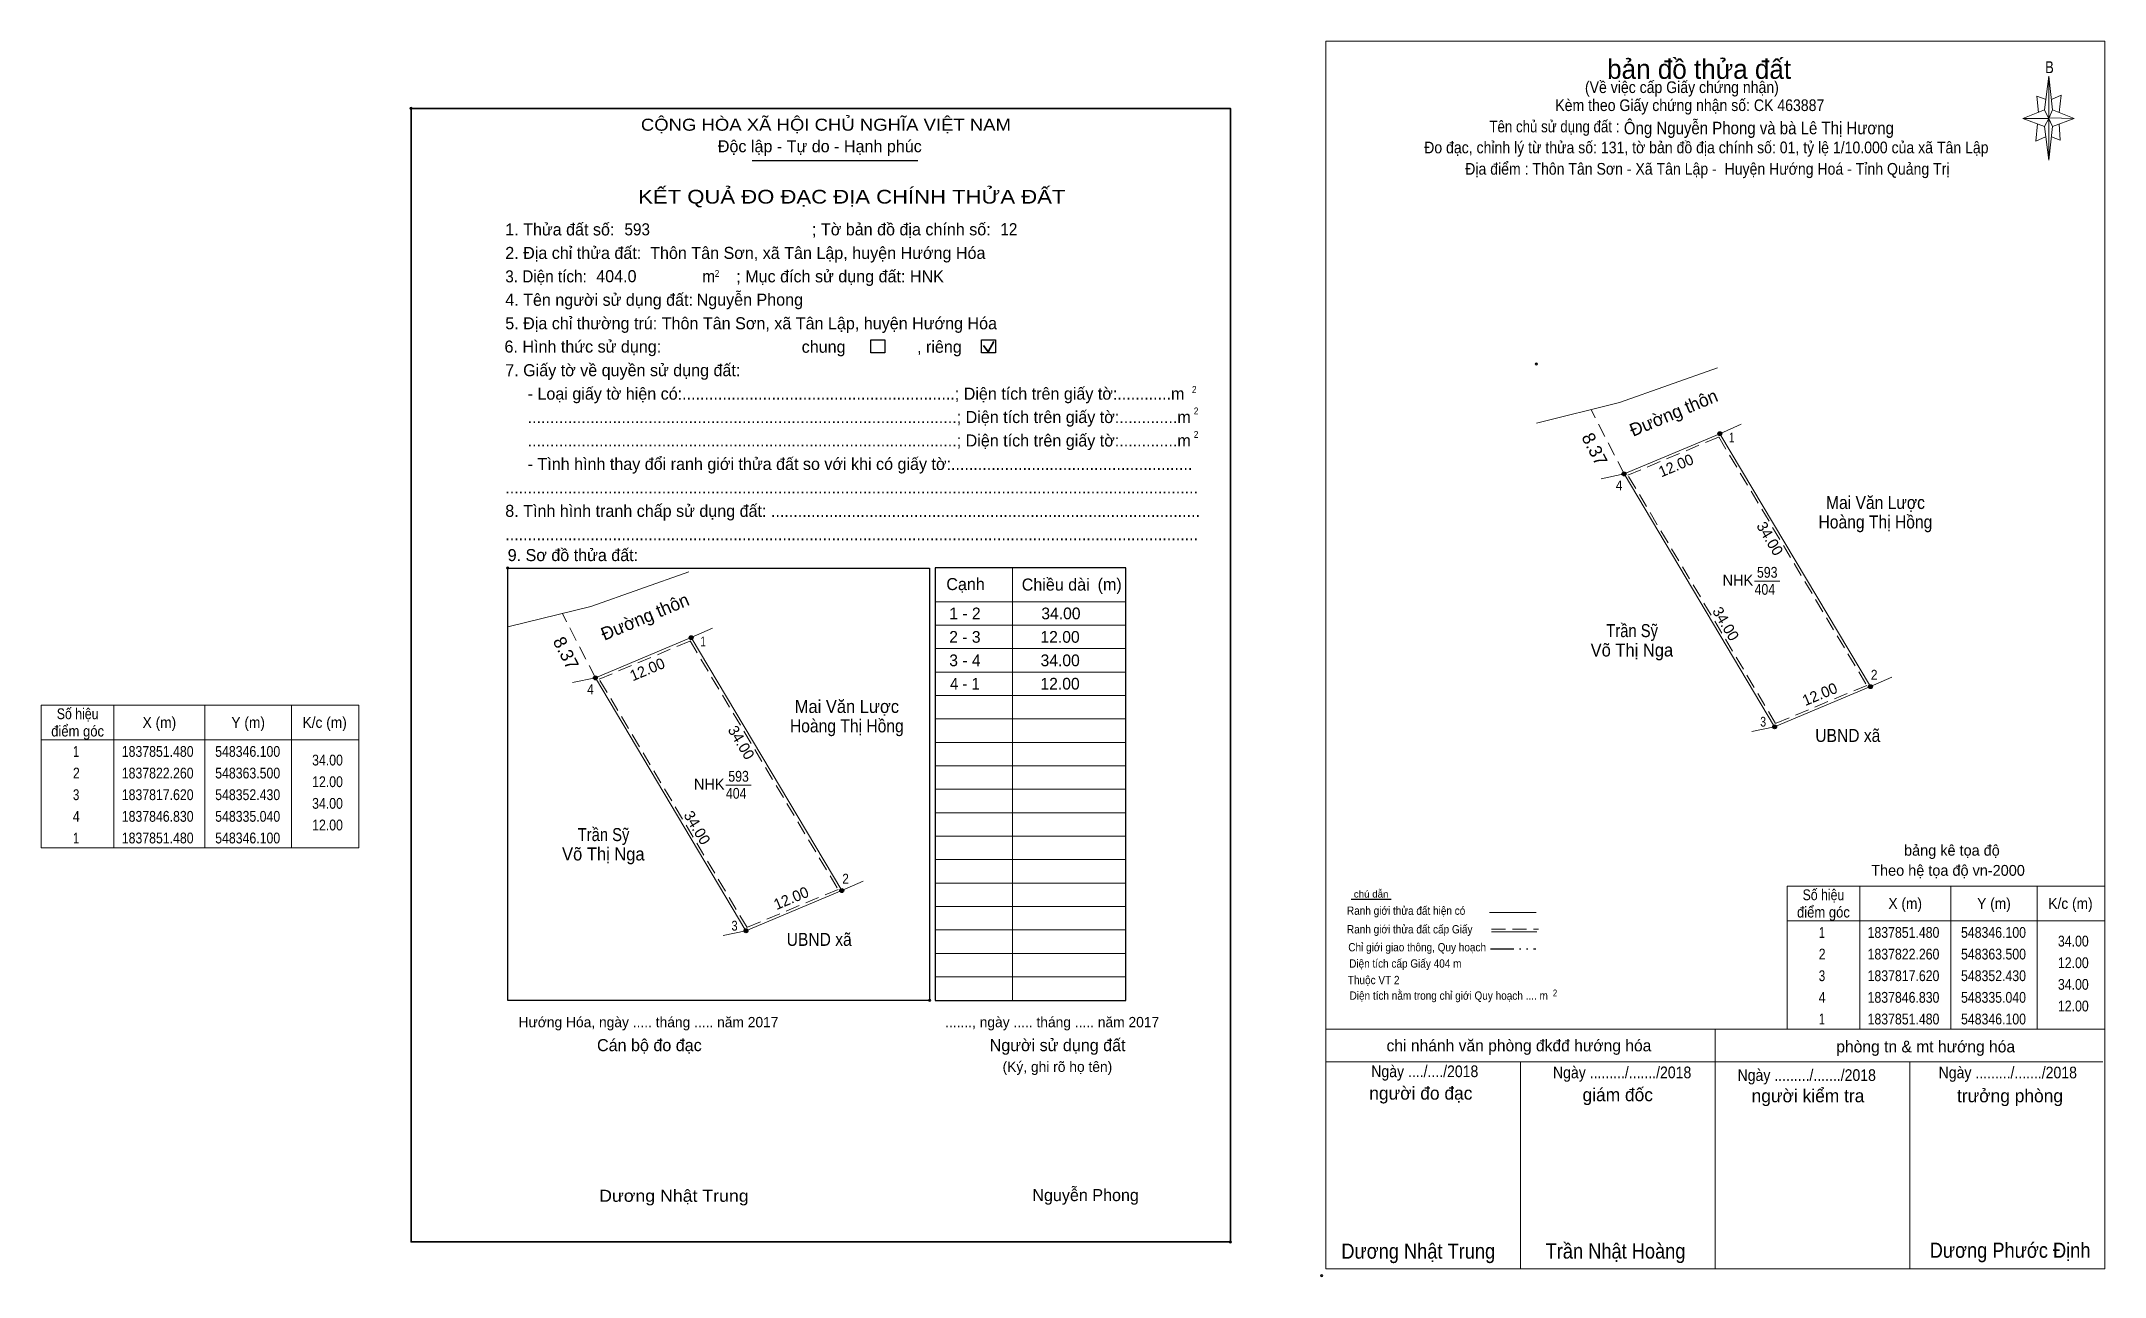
# Model space of a CAD drawing. Header units: metres. Extents: x 548271 to 548932, y 1837775 to 1837920.
# Drawn here: x 548271 to 548509.4, y 1837777.7 to 1837920.4 of the extents above; entities that cross this region are included whole.
import ezdxf
from ezdxf.enums import TextEntityAlignment as Align

# ---------------------------------------------------------------- set-up
doc = ezdxf.new("R2010")
doc.units = ezdxf.units.M
doc.header["$LTSCALE"] = 0.54
doc.header["$PDMODE"] = 32
doc.header["$PDSIZE"] = 0.27
doc.linetypes.add('DASH_DOUBLE_DOT', pattern=[9.2, 5, -1.2, 0.3, -1.2, 0.3, -1.2])
doc.linetypes.add('MEDIUM_DASHED', pattern=[4.5, 3, -1.5])
for name, color, linetype, lineweight in [('1', 7, 'Continuous', 13), ('10', 7, 'Continuous', 13), ('11', 7, 'Continuous', 25), ('2', 7, 'Continuous', 35), ('27', 7, 'Continuous', 13), ('4', 7, 'Continuous', 13), ('50', 7, 'Continuous', 25), ('63', 7, 'Continuous', 13), ('8', 7, 'Continuous', 13)]:
    doc.layers.add(name, color=color, linetype=linetype, lineweight=lineweight)
for name, color, linetype in [('36', 7, 'Continuous'), ('48', 7, 'Continuous'), ('52', 7, 'Continuous'), ('6', 7, 'Continuous'), ('9', 7, 'Continuous')]:
    doc.layers.add(name, color=color, linetype=linetype)

msp = doc.modelspace()

# ---------------------------------------------------------------- texts
at = {"layer": '1'}
for s, height, width, p in [('CỘNG HÒA XÃ HỘI CHỦ NGHĨA VIỆT NAM', 1.39, 1.15, (548340.29, 1837910.04)), ('3. Diện tích:', 1.39, 0.95, (548324.62, 1837892.52)), ('m', 1.39, 0.95, (548347.39, 1837892.52)), ('2', 0.7945, 0.9, (548348.82, 1837893.15)), ('2', 0.7945, 0.9, (548403.96, 1837879.75)), ('2', 0.7945, 0.9, (548404.17, 1837877.27)), ('2', 0.7945, 0.9, (548404.17, 1837874.56)), ('Dương Nhật Trung', 1.391, 1.1, (548335.47, 1837786.31))]:
    msp.add_text(s, height=height, dxfattribs=dict(at, width=width)).set_placement(p)
for s, height, p in [('Độc lập - Tự do - Hạnh phúc', 1.39, (548349.18, 1837907.55)), ('1. Thửa đất số:', 1.39, (548324.62, 1837897.94)), ('; Tờ bản đồ địa chính số:', 1.39, (548360.06, 1837897.95)), ('2. Địa chỉ thửa đất:', 1.39, (548324.62, 1837895.23)), ('; Mục đích sử dụng đất: HNK', 1.391, (548351.31, 1837892.52)), ('4. Tên người sử dụng đất:', 1.39, (548324.62, 1837889.81)), ('5. Địa chỉ thường trú: Thôn Tân Sơn, xã Tân Lập, huyện Hướng Hóa', 1.391, (548324.62, 1837887.1)), ('chung                , riêng', 1.39, (548358.87, 1837884.39)), ('7. Giấy tờ về quyền sử dụng đất:', 1.39, (548324.62, 1837881.68)), ('     - Loại giấy tờ hiện có:.............................................................; Diện tích trên giấy tờ:............m', 1.39, (548324.62, 1837878.97)), ('     ................................................................................................; Diện tích trên giấy tờ:.............m', 1.39, (548324.62, 1837876.27)), ('     ................................................................................................; Diện tích trên giấy tờ:.............m', 1.39, (548324.62, 1837873.56)), ('     - Tình hình thay đổi ranh giới thửa đất so với khi có giấy tờ:......................................................', 1.39, (548324.62, 1837870.85)), ('8. Tình hình tranh chấp sử dụng đất: ................................................................................................', 1.39, (548324.62, 1837865.43)), ('...........................................................................................................................................................', 1.39, (548324.62, 1837868.14)), ('...........................................................................................................................................................', 1.39, (548324.62, 1837862.72)), ('9. Sơ đồ thửa đất:', 1.39, (548324.9, 1837860.32)), ('Cạnh', 1.39, (548375.58, 1837856.97)), ('Chiều dài', 1.39, (548384.29, 1837856.92)), ('(m)', 1.39, (548393.06, 1837856.94)), ('Hướng Hóa, ngày ..... tháng ..... năm 2017', 1.192, (548326.16, 1837806.47)), ('......., ngày ..... tháng ..... năm 2017', 1.192, (548375.45, 1837806.47)), ('Cán bộ đo đạc', 1.391, (548335.22, 1837803.71)), ('Người sử dụng đất', 1.39, (548380.59, 1837803.71)), ('(Ký, ghi rõ họ tên)', 1.192, (548382.08, 1837801.32))]:
    msp.add_text(s, height=height, dxfattribs=at).set_placement(p)
for s, height, width, p in [('KẾT QUẢ ĐO ĐẠC ĐỊA CHÍNH THỬA ĐẤT', 1.589, 1.2, (548364.66, 1837901.62)), ('593', 1.25, 0.85, (548351.575, 1837834.84)), ('404', 1.25, 0.85, (548351.3, 1837832.87))]:
    msp.add_text(s, height=height, dxfattribs=dict(at, width=width)).set_placement(p, align=Align.CENTER)
msp.add_text('NHK', height=1.25, dxfattribs=at).set_placement((548348.185, 1837833.93), align=Align.CENTER)
at = {"layer": '10'}
for s, rotation, p in [('Đường thôn', 22.804, (548336.07, 1837851.11)), ('8.37', 297.137, (548330.07, 1837851.09))]:
    msp.add_text(s, height=1.5, rotation=rotation, dxfattribs=at).set_placement(p)
at = {"layer": '36'}
for s, width, p in [('Mai Văn Lược', 0.95, (548364.09, 1837842.78)), ('Hoàng Thị Hồng', 0.9, (548364.085, 1837840.54)), ('Trần Sỹ', 0.85, (548335.975, 1837827.98)), ('Võ Thị Nga', 0.95, (548335.95, 1837825.74)), ('UBND xã', 0.9, (548360.89, 1837815.87))]:
    msp.add_text(s, height=1.5, dxfattribs=dict(at, width=width)).set_placement(p, align=Align.CENTER)
at = {"layer": '4'}
for s, height, p in [('bản đồ thửa đất', 2.25, (548462.555, 1837916.03)), ('bảng kê tọa độ', 1.25, (548491.765, 1837826.29)), ('Theo hệ tọa độ vn-2000', 1.25, (548491.315, 1837823.97)), ('chi nhánh văn phòng đkđđ hướng hóa', 1.35, (548441.74, 1837803.69)), ('phòng tn & mt hướng hóa', 1.35, (548488.735, 1837803.57)), ('người đo đạc', 1.5, (548430.405, 1837798.11)), ('giám đốc', 1.5, (548453.155, 1837797.93)), ('người kiểm tra', 1.5, (548475.135, 1837797.81)), ('trưởng phòng', 1.5, (548498.475, 1837797.81))]:
    msp.add_text(s, height=height, dxfattribs=at).set_placement(p, align=Align.CENTER)
for s, height, width, p in [('B', 1.378, 0.8, (548503.04, 1837916.69)), ('(Về việc cấp Giấy chứng nhận)', 1.35, 0.9, (548460.565, 1837914.39)), ('Kèm theo Giấy chứng nhận số: CK 463887', 1.35, 0.9, (548461.48, 1837912.31)), ('Tên chủ sử dụng đất :', 1.35, 0.85, (548445.835, 1837909.85)), ('Đo đạc, chỉnh lý từ thửa số: 131, tờ bản đồ địa chính số: 01, tỷ lệ 1/10.000 của xã Tân Lập', 1.35, 0.9, (548463.39, 1837907.43)), ('Địa điểm : Thôn Tân Sơn - Xã Tân Lập -  Huyện Hướng Hoá - Tỉnh Quảng Trị ', 1.35, 0.9, (548463.735, 1837904.96)), ('chú dẫn', 0.7999, 1.05, (548424.66, 1837821.46)), ('Ranh giới thửa đất hiện có ', 0.96, 0.9, (548428.865, 1837819.46)), ('Ranh giới thửa đất cấp Giấy', 0.96, 0.9, (548429.12, 1837817.31)), ('Chỉ giới giao thông, Quy hoạch', 0.96, 0.9, (548429.98, 1837815.24)), ('Thuộc VT 2', 0.96, 0.9, (548424.955, 1837811.45)), ('Diện tích cấp Giấy 404 m', 0.96, 0.9, (548428.61, 1837813.36)), ('Diện tích nằm trong chỉ giới Quy hoạch .... m', 0.96, 0.9, (548433.625, 1837809.65)), ('2', 0.8, 0.8, (548445.91, 1837810.03)), ('Ngày ..../..../2018', 1.35, 0.9, (548430.86, 1837800.71)), ('Ngày ........./......./2018', 1.35, 0.9, (548453.66, 1837800.58)), ('Ngày ........./......./2018', 1.35, 0.9, (548474.99, 1837800.27)), ('Ngày ........./......./2018', 1.35, 0.9, (548498.22, 1837800.57)), ('Dương Nhật Trung', 1.75, 0.9, (548430.105, 1837779.74)), ('Trần Nhật Hoàng', 1.75, 0.9, (548452.9, 1837779.75)), ('Dương Phước Định', 1.75, 0.9, (548498.485, 1837779.84))]:
    msp.add_text(s, height=height, dxfattribs=dict(at, width=width)).set_placement(p, align=Align.CENTER)
at = {"layer": '4', "width": 0.9}
msp.add_text('Ông Nguyễn Phong và bà Lê Thị Hương', height=1.44, dxfattribs=at).set_placement((548453.86, 1837909.63))
at = {"layer": '48'}
msp.add_text('6. Hình thức sử dụng:', height=1.391, dxfattribs=at).set_placement((548324.53, 1837884.41))
at = {"layer": '52'}
for s, p in [('1 - 2', (548377.73, 1837853.6)), ('34.00', (548388.82, 1837853.6)), ('2 - 3', (548377.725, 1837850.89)), ('12.00', (548388.72, 1837850.89)), ('3 - 4', (548377.73, 1837848.18)), ('34.00', (548388.735, 1837848.18)), ('12.00', (548388.72, 1837845.48))]:
    msp.add_text(s, height=1.354, dxfattribs=at).set_placement(p, align=Align.CENTER)
at = {"layer": '52', "width": 0.95}
msp.add_text('4 - 1', height=1.354, dxfattribs=at).set_placement((548377.73, 1837845.48), align=Align.CENTER)
at = {"layer": '6', "width": 0.95}
for s, p in [('593', (548338.39, 1837897.95)), ('12', (548381.82, 1837897.97))]:
    msp.add_text(s, height=1.391, dxfattribs=at).set_placement(p)
at = {"layer": '6'}
for s, p in [('Thôn Tân Sơn, xã Tân Lập, huyện Hướng Hóa', (548341.36, 1837895.23)), ('404.0', (548335.13, 1837892.54)), ('Nguyễn Phong', (548346.72, 1837889.83)), ('Nguyễn Phong', (548385.52, 1837786.39))]:
    msp.add_text(s, height=1.391, dxfattribs=at).set_placement(p)
at = {"layer": '63'}
for s, rotation, p in [('12.00', 22.804, (548341.2728, 1837847.2342)), ('34.00', 300.773, (548351.3467, 1837839.0448)), ('34.00', 300.767, (548346.2464, 1837829.2047)), ('12.00', 22.741, (548357.8934, 1837820.812))]:
    msp.add_text(s, height=1.25, rotation=rotation, dxfattribs=at).set_placement(p, align=Align.CENTER)
for s, width, p in [('Số hiệu', 0.85, (548275.21, 1837842.06)), ('điểm góc', 0.9, (548275.21, 1837840.06)), ('X (m)', 0.95, (548284.66, 1837841.06)), ('Y (m)', 0.95, (548294.915, 1837841.06)), ('K/c (m)', 0.95, (548303.755, 1837841.06)), (' 1', 0.75, (548274.86, 1837837.71)), ('1837851.480', 0.85, (548284.46, 1837837.71)), ('548346.100', 0.85, (548294.86, 1837837.71)), (' 2', 0.85, (548274.865, 1837835.21)), ('1837822.260', 0.85, (548284.46, 1837835.21)), ('548363.500', 0.85, (548294.86, 1837835.21)), (' 3', 0.8, (548274.855, 1837832.71)), ('1837817.620', 0.85, (548284.46, 1837832.71)), ('548352.430', 0.85, (548294.86, 1837832.71)), (' 4', 0.85, (548274.86, 1837830.21)), ('1837846.830', 0.85, (548284.46, 1837830.21)), ('548335.040', 0.85, (548294.86, 1837830.21)), (' 1', 0.75, (548274.86, 1837827.71)), ('1837851.480', 0.85, (548284.46, 1837827.71)), ('548346.100', 0.85, (548294.86, 1837827.71)), ('Số hiệu', 0.85, (548476.92, 1837821.15)), ('điểm góc', 0.9, (548476.92, 1837819.15)), ('X (m)', 0.95, (548486.37, 1837820.15)), ('Y (m)', 0.95, (548496.625, 1837820.15)), ('K/c (m)', 0.95, (548505.465, 1837820.15)), (' 1', 0.75, (548476.57, 1837816.8)), ('1837851.480', 0.85, (548486.17, 1837816.8)), ('548346.100', 0.85, (548496.57, 1837816.8)), (' 2', 0.85, (548476.575, 1837814.3)), ('1837822.260', 0.85, (548486.17, 1837814.3)), ('548363.500', 0.85, (548496.57, 1837814.3)), (' 3', 0.8, (548476.565, 1837811.8)), ('1837817.620', 0.85, (548486.17, 1837811.8)), ('548352.430', 0.85, (548496.57, 1837811.8)), (' 4', 0.85, (548476.57, 1837809.3)), ('1837846.830', 0.85, (548486.17, 1837809.3)), ('548335.040', 0.85, (548496.57, 1837809.3)), (' 1', 0.75, (548476.57, 1837806.8)), ('1837851.480', 0.85, (548486.17, 1837806.8)), ('548346.100', 0.85, (548496.57, 1837806.8))]:
    msp.add_text(s, height=1.25, dxfattribs=dict(at, width=width)).set_placement(p, align=Align.CENTER)
at = {"layer": '63', "width": 0.85}
for s, p in [('34.00', (548305.86, 1837836.71)), ('12.00', (548305.86, 1837834.21)), ('34.00', (548305.86, 1837831.71)), ('12.00', (548305.86, 1837829.21)), ('34.00', (548507.57, 1837815.8)), ('12.00', (548507.57, 1837813.3)), ('34.00', (548507.57, 1837810.8)), ('12.00', (548507.57, 1837808.3))]:
    msp.add_text(s, height=1.25, dxfattribs=at).set_placement(p, align=Align.RIGHT)
at = {"layer": '8'}
for s, rotation, p in [('Đường thôn', 22.804, (548454.92, 1837874.67)), ('8.37', 297.137, (548448.92, 1837874.65))]:
    msp.add_text(s, height=1.5, rotation=rotation, dxfattribs=at).set_placement(p)
for s, height, width, p in [('1', 1.129, 0.75, (548466.32, 1837874.04)), ('4', 1.129, 0.9, (548453.305, 1837868.5)), ('Mai Văn Lược', 1.5, 0.9, (548482.93, 1837866.34)), ('Hoàng Thị Hồng', 1.5, 0.9, (548482.925, 1837864.1)), ('404', 1.25, 0.85, (548470.15, 1837856.43)), ('593', 1.25, 0.85, (548470.425, 1837858.4)), ('Trần Sỹ', 1.5, 0.85, (548454.815, 1837851.54)), ('Võ Thị Nga', 1.5, 0.95, (548454.79, 1837849.3)), ('2', 1.129, 0.9, (548482.78, 1837846.63)), ('3', 1.129, 0.8, (548469.955, 1837841.2)), ('UBND xã', 1.5, 0.9, (548479.735, 1837839.43))]:
    msp.add_text(s, height=height, dxfattribs=dict(at, width=width)).set_placement(p, align=Align.CENTER)
for s, rotation, p in [('12.00', 22.804, (548460.1228, 1837870.7942)), ('34.00', 300.773, (548470.1967, 1837862.6048)), ('34.00', 300.767, (548465.0964, 1837852.7647)), ('12.00', 22.741, (548476.7434, 1837844.372))]:
    msp.add_text(s, height=1.25, rotation=rotation, dxfattribs=at).set_placement(p, align=Align.CENTER)
msp.add_text('NHK', height=1.25, dxfattribs=at).set_placement((548467.035, 1837857.49), align=Align.CENTER)
at = {"layer": '9'}
for s, width, p in [('1', 0.75, (548347.48, 1837850.48)), ('4', 0.9, (548334.46, 1837844.94)), ('2', 0.9, (548363.94, 1837823.07)), ('3', 0.85, (548351.11, 1837817.64))]:
    msp.add_text(s, height=1.129, dxfattribs=dict(at, width=width)).set_placement(p, align=Align.CENTER)

# ---------------------------------------------------------------- hatches: boundary and pattern name
at = {"layer": '11'}
for points in [[(548346.3257, 1837851.48, 1), (548345.8743, 1837851.48, 1)], [(548335.2657, 1837846.83, 1), (548334.8143, 1837846.83, 1)], [(548363.7257, 1837822.26, 1), (548363.2743, 1837822.26, 1)], [(548352.6557, 1837817.62, 1), (548352.2043, 1837817.62, 1)], [(548352.6557, 1837817.62, 1), (548352.2043, 1837817.62, 1)]]:
    msp.add_hatch(color=256, dxfattribs=at).paths.add_polyline_path(points)
at = {"layer": '8'}
for points in [[(548465.1757, 1837875.04, 1), (548464.7243, 1837875.04, 1)], [(548454.1157, 1837870.39, 1), (548453.6643, 1837870.39, 1)], [(548482.5757, 1837845.82, 1), (548482.1243, 1837845.82, 1)], [(548471.5057, 1837841.18, 1), (548471.0543, 1837841.18, 1)], [(548471.5057, 1837841.18, 1), (548471.0543, 1837841.18, 1)]]:
    msp.add_hatch(color=256, dxfattribs=at).paths.add_polyline_path(points)

# ---------------------------------------------------------------- linework, layer by layer
at = {"layer": '1', "lineweight": 25}
for p, q in [((548353.16, 1837906.6), (548372.3, 1837906.6)), ((548374.28, 1837859.53), (548374.28, 1837809.58)), ((548396.33, 1837809.58), (548396.33, 1837859.53)), ((548396.33, 1837809.58), (548396.33, 1837810.07)), ((548374.28, 1837809.58), (548375.84, 1837809.58)), ((548375.84, 1837809.58), (548396.33, 1837809.58))]:
    msp.add_line(p, q, dxfattribs=at)
at = {"layer": '1', "lineweight": 35}
for p, q in [((548379.86, 1837885.21), (548380.4, 1837884.51)), ((548380.4, 1837884.51), (548381.05, 1837885.68))]:
    msp.add_line(p, q, dxfattribs=at)
at = {"layer": '1'}
for p, q in [((548383.24, 1837859.53), (548383.24, 1837809.58)), ((548374.28, 1837855.63), (548375.84, 1837855.63)), ((548375.84, 1837855.63), (548389.43, 1837855.63)), ((548389.43, 1837855.63), (548396.33, 1837855.63)), ((548374.28, 1837852.92), (548375.84, 1837852.92)), ((548375.84, 1837852.92), (548389.43, 1837852.92)), ((548389.43, 1837852.92), (548396.33, 1837852.92)), ((548374.28, 1837850.22), (548375.84, 1837850.22)), ((548375.84, 1837850.22), (548389.43, 1837850.22)), ((548389.43, 1837850.22), (548396.33, 1837850.22)), ((548374.28, 1837847.51), (548375.84, 1837847.51)), ((548375.84, 1837847.51), (548389.43, 1837847.51)), ((548389.43, 1837847.51), (548396.33, 1837847.51)), ((548374.28, 1837844.8), (548375.84, 1837844.8)), ((548375.84, 1837844.8), (548389.43, 1837844.8)), ((548389.43, 1837844.8), (548396.33, 1837844.8)), ((548374.28, 1837842.09), (548375.84, 1837842.09)), ((548375.84, 1837842.09), (548389.43, 1837842.09)), ((548389.43, 1837842.09), (548396.33, 1837842.09)), ((548374.28, 1837839.38), (548375.84, 1837839.38)), ((548375.84, 1837839.38), (548389.43, 1837839.38)), ((548389.43, 1837839.38), (548396.33, 1837839.38)), ((548374.28, 1837836.67), (548375.84, 1837836.67)), ((548375.84, 1837836.67), (548389.43, 1837836.67)), ((548389.43, 1837836.67), (548396.33, 1837836.67)), ((548374.28, 1837833.96), (548375.84, 1837833.96)), ((548375.84, 1837833.96), (548389.43, 1837833.96)), ((548389.43, 1837833.96), (548396.33, 1837833.96)), ((548374.28, 1837831.25), (548375.84, 1837831.25)), ((548375.84, 1837831.25), (548389.43, 1837831.25)), ((548389.43, 1837831.25), (548396.33, 1837831.25)), ((548374.28, 1837828.55), (548375.84, 1837828.55)), ((548375.84, 1837828.55), (548389.43, 1837828.55)), ((548389.43, 1837828.55), (548396.33, 1837828.55)), ((548374.28, 1837825.84), (548375.84, 1837825.84)), ((548375.84, 1837825.84), (548389.43, 1837825.84)), ((548389.43, 1837825.84), (548396.33, 1837825.84)), ((548374.28, 1837823.13), (548375.84, 1837823.13)), ((548375.84, 1837823.13), (548389.43, 1837823.13)), ((548389.43, 1837823.13), (548396.33, 1837823.13)), ((548374.28, 1837820.42), (548375.84, 1837820.42)), ((548375.84, 1837820.42), (548389.43, 1837820.42)), ((548389.43, 1837820.42), (548396.33, 1837820.42)), ((548374.28, 1837817.71), (548375.84, 1837817.71)), ((548375.84, 1837817.71), (548389.43, 1837817.71)), ((548389.43, 1837817.71), (548396.33, 1837817.71)), ((548374.28, 1837815), (548375.84, 1837815)), ((548375.84, 1837815), (548389.43, 1837815)), ((548389.43, 1837815), (548396.33, 1837815)), ((548374.28, 1837812.29), (548375.84, 1837812.29)), ((548375.84, 1837812.29), (548389.43, 1837812.29)), ((548389.43, 1837812.29), (548396.33, 1837812.29))]:
    msp.add_line(p, q, dxfattribs=at)
at = {"layer": '1', "lineweight": 25}
msp.add_lwpolyline([(548324.9, 1837859.52), (548373.64, 1837859.52), (548373.64, 1837809.58), (548324.9, 1837809.58)], close=True, dxfattribs=at)
msp.add_lwpolyline([(548396.33, 1837859.53), (548375.84, 1837859.53), (548374.28, 1837859.53)], dxfattribs=at)
at = {"layer": '1'}
msp.add_lwpolyline([(548346.1, 1837851.48), (548363.5, 1837822.26), (548352.43, 1837817.62), (548335.04, 1837846.83)], close=True, dxfattribs=at)
for p in [(548313.74, 1837912.61), (548324.9, 1837859.52), (548373.64, 1837809.58), (548408.4, 1837781.68)]:
    msp.add_point(p, dxfattribs=at)
at = {"layer": '10', "linetype": 'MEDIUM_DASHED'}
msp.add_line((548335.04, 1837846.83), (548331.22, 1837854.28), dxfattribs=at)
at = {"layer": '10'}
msp.add_lwpolyline([(548345.82, 1837859.08), (548334.5, 1837855.09), (548324.9, 1837852.71)], dxfattribs=at)
msp.add_lwpolyline([(548352.43, 1837817.62), (548335.04, 1837846.83), (548346.1, 1837851.48), (548363.5, 1837822.26)], close=True, dxfattribs=at)
at = {"layer": '10', "linetype": 'MEDIUM_DASHED'}
msp.add_lwpolyline([(548352.55, 1837818), (548335.47, 1837846.69), (548345.98, 1837851.1), (548363.07, 1837822.4)], close=True, dxfattribs=at)
at = {"layer": '11'}
for centre in [(548346.1, 1837851.48), (548335.04, 1837846.83), (548363.5, 1837822.26), (548352.43, 1837817.62), (548352.43, 1837817.62)]:
    msp.add_circle(centre, 0.2257, dxfattribs=at)
at = {"layer": '2'}
msp.add_lwpolyline([(548313.74, 1837912.61), (548408.4, 1837912.61), (548408.4, 1837781.68), (548313.74, 1837781.68)], close=True, dxfattribs=at)
at = {"layer": '27'}
for p, q in [((548346.1, 1837851.48), (548348.58, 1837852.57)), ((548335.04, 1837846.83), (548332.39, 1837846.28)), ((548363.5, 1837822.26), (548365.98, 1837823.36)), ((548352.43, 1837817.62), (548349.78, 1837817.07))]:
    msp.add_line(p, q, dxfattribs=at)
at = {"layer": '4'}
for p, q in [((548502.47, 1837912.44), (548502.97, 1837916.34)), ((548503.37, 1837912.44), (548505.87, 1837911.44)), ((548502.47, 1837910.54), (548499.97, 1837911.44)), ((548503.37, 1837910.54), (548502.97, 1837906.64)), ((548504.17, 1837910.84), (548504.27, 1837908.94)), ((548504.27, 1837908.94), (548503.27, 1837909.34)), ((548438.35, 1837819.73), (548443.73, 1837819.73)), ((548438.55, 1837817.49), (548443.82, 1837817.49)), ((548419.42, 1837806.27), (548509.42, 1837806.27)), ((548419.42, 1837806.27), (548509.42, 1837806.27)), ((548419.42, 1837806.27), (548509.42, 1837806.27)), ((548464.42, 1837778.57), (548464.42, 1837806.27)), ((548419.42, 1837802.47), (548509.22, 1837802.47)), ((548441.92, 1837778.57), (548441.92, 1837802.47)), ((548486.92, 1837778.57), (548486.92, 1837802.47)), ((548509.42, 1837778.57), (548419.42, 1837778.57))]:
    msp.add_line(p, q, dxfattribs=at)
at = {"layer": '4', "lineweight": 25}
msp.add_line((548426.97, 1837821.22), (548422.35, 1837821.22), dxfattribs=at)
at = {"layer": '4', "linetype": 'MEDIUM_DASHED'}
msp.add_line((548438.55, 1837817.81), (548443.99, 1837817.81), dxfattribs=at)
at = {"layer": '4', "linetype": 'DASH_DOUBLE_DOT', "lineweight": 25}
msp.add_line((548438.45, 1837815.52), (548443.69, 1837815.52), dxfattribs=at)
at = {"layer": '4'}
for points in [[(548419.42, 1837920.37), (548509.42, 1837920.37), (548509.42, 1837778.57), (548419.42, 1837778.57)], [(548502.97, 1837916.34), (548503.37, 1837912.44), (548502.97, 1837911.44)], [(548502.97, 1837911.44), (548499.97, 1837911.44), (548502.47, 1837912.44), (548503.37, 1837910.54), (548505.87, 1837911.44), (548502.97, 1837911.54)], [(548502.97, 1837911.44), (548502.97, 1837906.64), (548502.47, 1837910.54)]]:
    msp.add_lwpolyline(points, close=True, dxfattribs=at)
for points in [[(548502.97, 1837911.44), (548502.47, 1837912.44), (548499.97, 1837911.44)], [(548502.67, 1837913.64), (548501.57, 1837914.04), (548501.77, 1837912.14)], [(548503.27, 1837913.64), (548504.37, 1837914.14), (548504.17, 1837912.14)], [(548501.67, 1837910.84), (548501.47, 1837908.84), (548502.57, 1837909.34)], [(548502.97, 1837911.44), (548503.37, 1837910.54), (548505.87, 1837911.44)]]:
    msp.add_lwpolyline(points, dxfattribs=at)
msp.add_point((548418.95, 1837777.79), dxfattribs=at)
at = {"layer": '50'}
for points in [[(548366.85, 1837885.9), (548368.48, 1837885.9), (548368.48, 1837884.39), (548366.85, 1837884.39)], [(548379.65, 1837885.9), (548381.27, 1837885.9), (548381.27, 1837884.39), (548379.65, 1837884.39)]]:
    msp.add_lwpolyline(points, close=True, dxfattribs=at)
at = {"layer": '63'}
for p, q in [((548279.41, 1837843.68), (548279.41, 1837827.18)), ((548289.91, 1837843.68), (548289.91, 1837827.18)), ((548299.91, 1837843.68), (548299.91, 1837827.18)), ((548271.01, 1837839.68), (548307.71, 1837839.68)), ((548350.09, 1837834.45), (548353.03, 1837834.43)), ((548481.12, 1837822.77), (548481.12, 1837806.27)), ((548491.62, 1837822.77), (548491.62, 1837806.27)), ((548501.62, 1837822.77), (548501.62, 1837806.27)), ((548472.72, 1837818.77), (548509.42, 1837818.77))]:
    msp.add_line(p, q, dxfattribs=at)
for points in [[(548271.01, 1837843.68), (548307.71, 1837843.68), (548307.71, 1837827.18), (548271.01, 1837827.18)], [(548472.72, 1837822.77), (548509.42, 1837822.77), (548509.42, 1837806.27), (548472.72, 1837806.27)]]:
    msp.add_lwpolyline(points, close=True, dxfattribs=at)
at = {"layer": '8', "linetype": 'MEDIUM_DASHED'}
msp.add_line((548453.89, 1837870.39), (548450.07, 1837877.84), dxfattribs=at)
at = {"layer": '8'}
for p, q in [((548464.95, 1837875.04), (548467.43, 1837876.13)), ((548453.89, 1837870.39), (548451.24, 1837869.84)), ((548468.94, 1837858.01), (548471.88, 1837857.99)), ((548482.35, 1837845.82), (548484.83, 1837846.92)), ((548471.28, 1837841.18), (548468.63, 1837840.63))]:
    msp.add_line(p, q, dxfattribs=at)
msp.add_lwpolyline([(548464.67, 1837882.64), (548453.35, 1837878.65), (548443.75, 1837876.27)], dxfattribs=at)
for points in [[(548471.28, 1837841.18), (548453.89, 1837870.39), (548464.95, 1837875.04), (548482.35, 1837845.82)], [(548464.95, 1837875.04), (548482.35, 1837845.82), (548471.28, 1837841.18), (548453.89, 1837870.39)]]:
    msp.add_lwpolyline(points, close=True, dxfattribs=at)
at = {"layer": '8', "linetype": 'MEDIUM_DASHED'}
msp.add_lwpolyline([(548471.4, 1837841.56), (548454.32, 1837870.25), (548464.83, 1837874.66), (548481.92, 1837845.96)], close=True, dxfattribs=at)
at = {"layer": '8', "lineweight": 25}
for centre in [(548464.95, 1837875.04), (548453.89, 1837870.39), (548482.35, 1837845.82), (548471.28, 1837841.18), (548471.28, 1837841.18)]:
    msp.add_circle(centre, 0.2257, dxfattribs=at)
at = {"layer": '8'}
msp.add_point((548443.75, 1837883.08), dxfattribs=at)

msp.set_redraw_order([(e.dxf.handle, doc.entitydb.next_handle()) for e in msp.query("TEXT MTEXT ATTDEF DIMENSION ARC_DIMENSION")])  # texts and dimensions are drawn at this point

doc.saveas('drawing.dxf')
